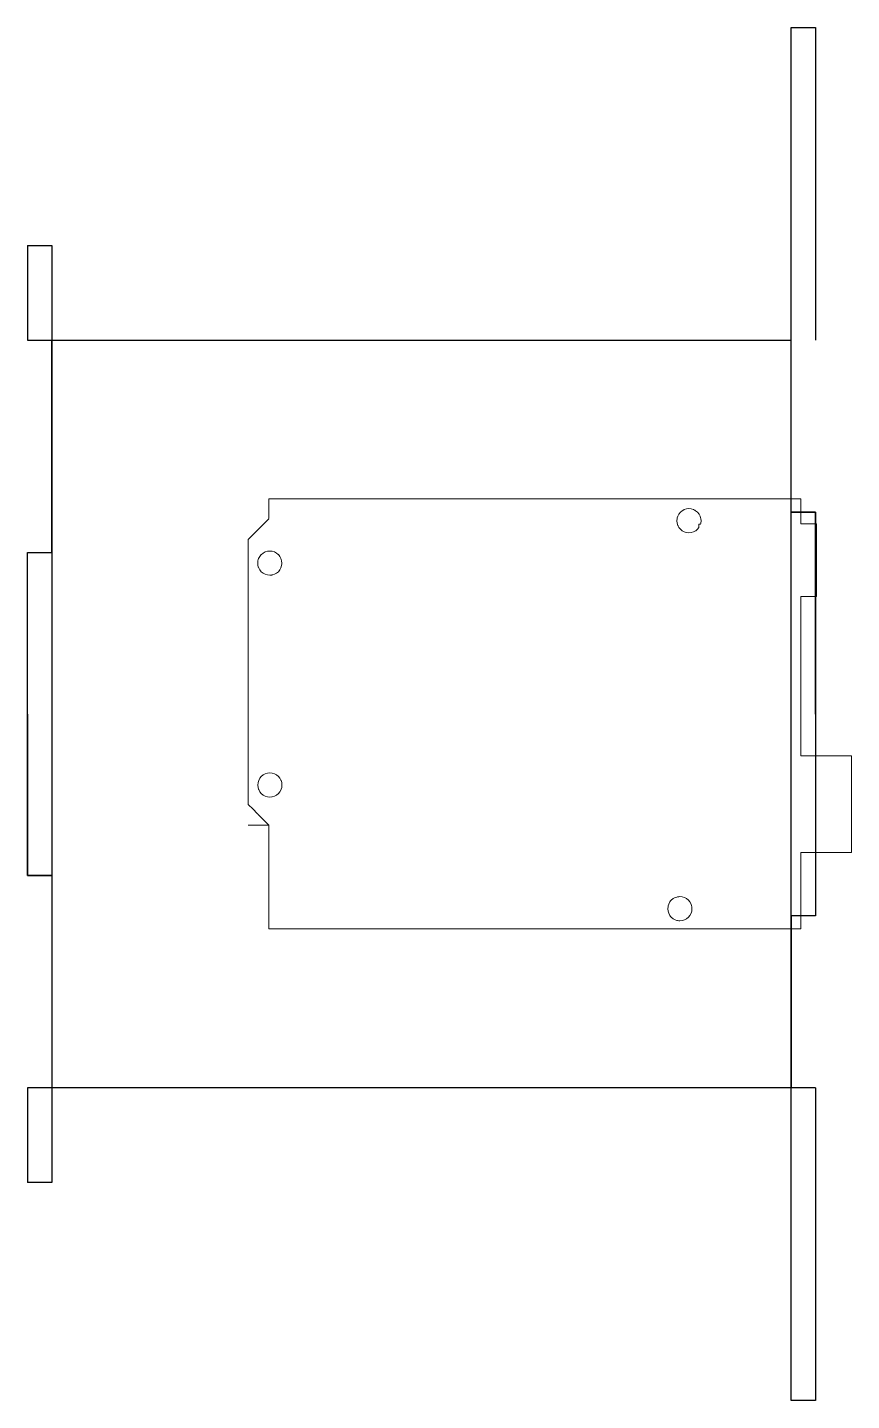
# Model space of a CAD drawing. Header units: millimetres. Extents: x -1479 to 8457, y 1606 to 10461.
# Drawn here: x -49.8 to 52.3, y 2370.3 to 2540.3 of the extents above; entities that cross this region are included whole.
import ezdxf

# ---------------------------------------------------------------- set-up
doc = ezdxf.new("R2010")
doc.units = ezdxf.units.MM
doc.layers.add('Capa 1', color=7, linetype='Continuous')

msp = doc.modelspace()

# ---------------------------------------------------------------- linework, layer by layer
at = {"color": 1}
for p, q in [((44.819, 2370.329), (44.819, 2540.329)), ((44.819, 2540.329), (47.819, 2540.329)), ((47.819, 2540.329), (47.819, 2501.631)), ((-49.792, 2513.329), (-49.792, 2501.631)), ((-49.792, 2513.329), (-46.792, 2513.329)), ((-46.792, 2513.329), (-46.792, 2397.329)), ((-46.792, 2475.329), (-46.792, 2501.631)), ((-46.792, 2501.631), (44.819, 2501.631)), ((44.819, 2480.329), (44.819, 2501.631)), ((47.819, 2480.329), (44.819, 2480.329)), ((47.819, 2455.329), (47.819, 2480.329)), ((-49.792, 2455.329), (-49.792, 2475.329)), ((-49.792, 2475.329), (-46.792, 2475.329)), ((-49.792, 2455.329), (-49.792, 2435.329)), ((47.819, 2455.329), (47.819, 2430.329)), ((-49.792, 2435.329), (-46.792, 2435.329)), ((-46.792, 2435.329), (-46.792, 2409.028)), ((47.819, 2430.329), (44.819, 2430.329)), ((44.819, 2430.329), (44.819, 2409.028)), ((-49.792, 2409.028), (-49.792, 2397.329)), ((47.819, 2409.028), (47.819, 2370.329)), ((-46.792, 2397.329), (-49.792, 2397.329)), ((47.819, 2370.329), (44.819, 2370.329))]:
    msp.add_line(p, q, dxfattribs=at)
for points in [[(-49.792, 2501.631), (-46.792, 2501.631)], [(-49.792, 2435.329), (-49.792, 2475.329)], [(47.819, 2409.028), (-49.792, 2409.028)]]:
    msp.add_lwpolyline(points, dxfattribs=at)
for points in [[(44.819, 2480.329), (47.819, 2480.329), (47.819, 2430.329), (44.819, 2430.329)], [(-49.792, 2475.329), (-46.792, 2475.329), (-46.792, 2435.329), (-49.792, 2435.329)]]:
    msp.add_lwpolyline(points, close=True, dxfattribs=at)
at = {"layer": 'Capa 1', "lineweight": 0}
for points in [[(45.988, 2481.951), (45.988, 2481.269), (45.988, 2480.771), (45.988, 2480.581), (45.988, 2479.609), (45.988, 2478.857), (47.942, 2478.857), (47.942, 2478.843), (47.942, 2478.613), (47.942, 2478.12), (47.942, 2478.015), (47.942, 2477.019), (47.942, 2476.467), (47.942, 2475.969), (47.942, 2475.076), (47.942, 2473.916), (47.942, 2473.418), (47.942, 2471.365), (47.942, 2470.867), (47.942, 2469.891), (45.988, 2469.891), (45.988, 2469.873), (45.988, 2469.77), (45.988, 2468.998), (45.988, 2468.815), (45.988, 2468.774), (45.988, 2468.317), (45.988, 2467.802), (45.988, 2467.703), (45.988, 2467.404), (45.988, 2466.407), (45.988, 2466.258), (45.988, 2465.411), (45.988, 2464.012), (45.988, 2463.514), (45.988, 2463.418), (45.988, 2462.123), (45.988, 2459.393), (45.988, 2452.745), (45.988, 2452.159), (45.988, 2450.13), (52.29, 2450.13), (52.29, 2448.565), (52.29, 2447.145), (52.29, 2446.86), (52.29, 2446.558), (52.29, 2443.529), (52.29, 2443.478), (52.29, 2443.049), (52.29, 2442.999), (52.29, 2441.577), (52.29, 2441.34), (52.29, 2441.161), (52.29, 2439.593), (52.29, 2438.173), (45.988, 2438.173), (45.988, 2435.538), (45.988, 2429.561), (45.988, 2428.733), (41.187, 2428.733), (38.198, 2428.733), (33.646, 2428.733), (32.52, 2428.733), (30.651, 2428.733), (29.526, 2428.733), (28.569, 2428.733), (19.574, 2428.733), (16.284, 2428.733), (14.514, 2428.733), (8.243, 2428.733), (6.133, 2428.733), (5.604, 2428.733), (3.358, 2428.733), (2.899, 2428.733), (1.77, 2428.733), (-0.742, 2428.733), (-3.343, 2428.733), (-18.275, 2428.733), (-18.403, 2428.733), (-18.516, 2428.733), (-19.903, 2428.733), (-19.903, 2441.582), (-21.259, 2441.582), (-21.269, 2441.582), (-22.432, 2441.582), (-22.432, 2441.583), (-21.269, 2441.583), (-21.259, 2441.583), (-19.903, 2441.583), (-21.259, 2442.939), (-21.269, 2442.949), (-21.319, 2442.999), (-21.849, 2443.529), (-22.432, 2444.112), (-22.432, 2446.024), (-22.432, 2446.031), (-22.432, 2450.254), (-22.432, 2451.017), (-22.432, 2452.013), (-22.432, 2452.159), (-22.432, 2453.537), (-22.432, 2454.534), (-22.432, 2456.083), (-22.432, 2457.079), (-22.432, 2457.814), (-22.432, 2462.123), (-22.432, 2463.418), (-22.432, 2463.514), (-22.432, 2464.012), (-22.432, 2465.411), (-22.432, 2466.258), (-22.432, 2466.407), (-22.432, 2467.404), (-22.432, 2467.703), (-22.432, 2467.802), (-22.432, 2468.317), (-22.432, 2468.774), (-22.432, 2468.815), (-22.432, 2468.998), (-22.432, 2469.77), (-22.432, 2470.867), (-22.432, 2471.365), (-22.432, 2473.418), (-22.432, 2473.916), (-22.432, 2475.076), (-22.432, 2475.505), (-22.432, 2475.969), (-22.432, 2476.467), (-22.432, 2476.944), (-22.357, 2477.019), (-21.36, 2478.015), (-20.762, 2478.613), (-19.902, 2479.473), (-19.901, 2479.474), (-19.901, 2479.474), (-19.953, 2479.526), (-19.901, 2479.526), (-19.901, 2479.609), (-19.901, 2480.581), (-19.901, 2480.756), (-19.901, 2480.771), (-19.901, 2481.269), (-19.901, 2481.951), (5.604, 2481.951), (6.133, 2481.951), (14.514, 2481.951), (45.988, 2481.951)], [(33.378, 2478.613), (33.378, 2478.843), (33.532, 2478.843), (33.579, 2478.843), (33.617, 2478.967), (33.646, 2479.259), (33.617, 2479.551), (33.599, 2479.609), (33.532, 2479.828), (33.531, 2479.832), (33.393, 2480.091), (33.207, 2480.318), (32.98, 2480.503), (32.874, 2480.56), (32.835, 2480.581), (32.721, 2480.642), (32.44, 2480.727), (32.148, 2480.756), (31.856, 2480.727), (31.575, 2480.642), (31.462, 2480.581), (31.423, 2480.56), (31.317, 2480.503), (31.09, 2480.318), (30.904, 2480.091), (30.765, 2479.832), (30.698, 2479.609), (30.68, 2479.551), (30.651, 2479.259), (30.68, 2478.967), (30.765, 2478.686), (30.804, 2478.613), (30.875, 2478.481), (30.904, 2478.427), (31.09, 2478.2), (31.316, 2478.015), (31.317, 2478.014), (31.491, 2477.921), (31.575, 2477.876), (31.684, 2477.843), (31.856, 2477.79), (32.148, 2477.762), (32.44, 2477.79), (32.721, 2477.876), (32.98, 2478.014), (32.981, 2478.015), (33.207, 2478.2), (33.378, 2478.409), (33.378, 2478.613)], [(-18.39, 2474.581), (-18.527, 2474.84), (-18.714, 2475.067), (-18.725, 2475.076), (-18.941, 2475.252), (-19.2, 2475.391), (-19.481, 2475.476), (-19.773, 2475.505), (-20.065, 2475.476), (-20.346, 2475.391), (-20.604, 2475.252), (-20.82, 2475.076), (-20.831, 2475.067), (-21.017, 2474.84), (-21.156, 2474.581), (-21.199, 2474.438), (-21.24, 2474.3), (-21.269, 2474.008), (-21.26, 2473.916), (-21.24, 2473.716), (-21.156, 2473.435), (-21.147, 2473.418), (-21.017, 2473.176), (-20.831, 2472.95), (-20.604, 2472.763), (-20.346, 2472.625), (-20.065, 2472.539), (-19.773, 2472.511), (-19.523, 2472.535), (-19.481, 2472.539), (-19.2, 2472.625), (-18.941, 2472.763), (-18.714, 2472.95), (-18.527, 2473.176), (-18.399, 2473.418), (-18.39, 2473.435), (-18.304, 2473.716), (-18.284, 2473.916), (-18.275, 2474.008), (-18.304, 2474.3), (-18.346, 2474.438), (-18.39, 2474.581)], [(-20.055, 2448.007), (-20.336, 2447.921), (-20.354, 2447.911), (-20.594, 2447.782), (-20.821, 2447.597), (-21.007, 2447.37), (-21.146, 2447.111), (-21.23, 2446.83), (-21.259, 2446.538), (-21.23, 2446.246), (-21.166, 2446.031), (-21.163, 2446.024), (-21.146, 2445.965), (-21.007, 2445.706), (-20.821, 2445.48), (-20.594, 2445.293), (-20.336, 2445.155), (-20.055, 2445.069), (-19.763, 2445.041), (-19.523, 2445.064), (-19.471, 2445.069), (-19.19, 2445.155), (-18.931, 2445.293), (-18.704, 2445.48), (-18.517, 2445.706), (-18.38, 2445.965), (-18.362, 2446.024), (-18.36, 2446.031), (-18.294, 2446.246), (-18.275, 2446.437), (-18.265, 2446.538), (-18.275, 2446.639), (-18.294, 2446.83), (-18.38, 2447.111), (-18.403, 2447.154), (-18.516, 2447.368), (-18.517, 2447.37), (-18.704, 2447.597), (-18.931, 2447.782), (-19.171, 2447.911), (-19.19, 2447.921), (-19.471, 2448.007), (-19.763, 2448.035), (-20.055, 2448.007)], [(30.875, 2432.707), (30.73, 2432.692), (30.651, 2432.668), (30.449, 2432.607), (30.19, 2432.468), (29.964, 2432.283), (29.878, 2432.178), (29.778, 2432.056), (29.639, 2431.797), (29.576, 2431.586), (29.554, 2431.516), (29.526, 2431.224), (29.554, 2430.932), (29.639, 2430.651), (29.778, 2430.392), (29.878, 2430.27), (29.964, 2430.166), (30.19, 2429.979), (30.449, 2429.841), (30.651, 2429.779), (30.73, 2429.755), (30.875, 2429.741), (31.022, 2429.727), (31.314, 2429.755), (31.491, 2429.809), (31.595, 2429.841), (31.684, 2429.888), (31.854, 2429.979), (32.081, 2430.166), (32.267, 2430.392), (32.405, 2430.651), (32.491, 2430.932), (32.52, 2431.224), (32.491, 2431.516), (32.469, 2431.586), (32.405, 2431.797), (32.267, 2432.056), (32.081, 2432.283), (31.854, 2432.468), (31.684, 2432.559), (31.595, 2432.607), (31.314, 2432.692), (31.022, 2432.721), (30.875, 2432.707)]]:
    msp.add_lwpolyline(points, dxfattribs=at)

doc.saveas('drawing.dxf')
